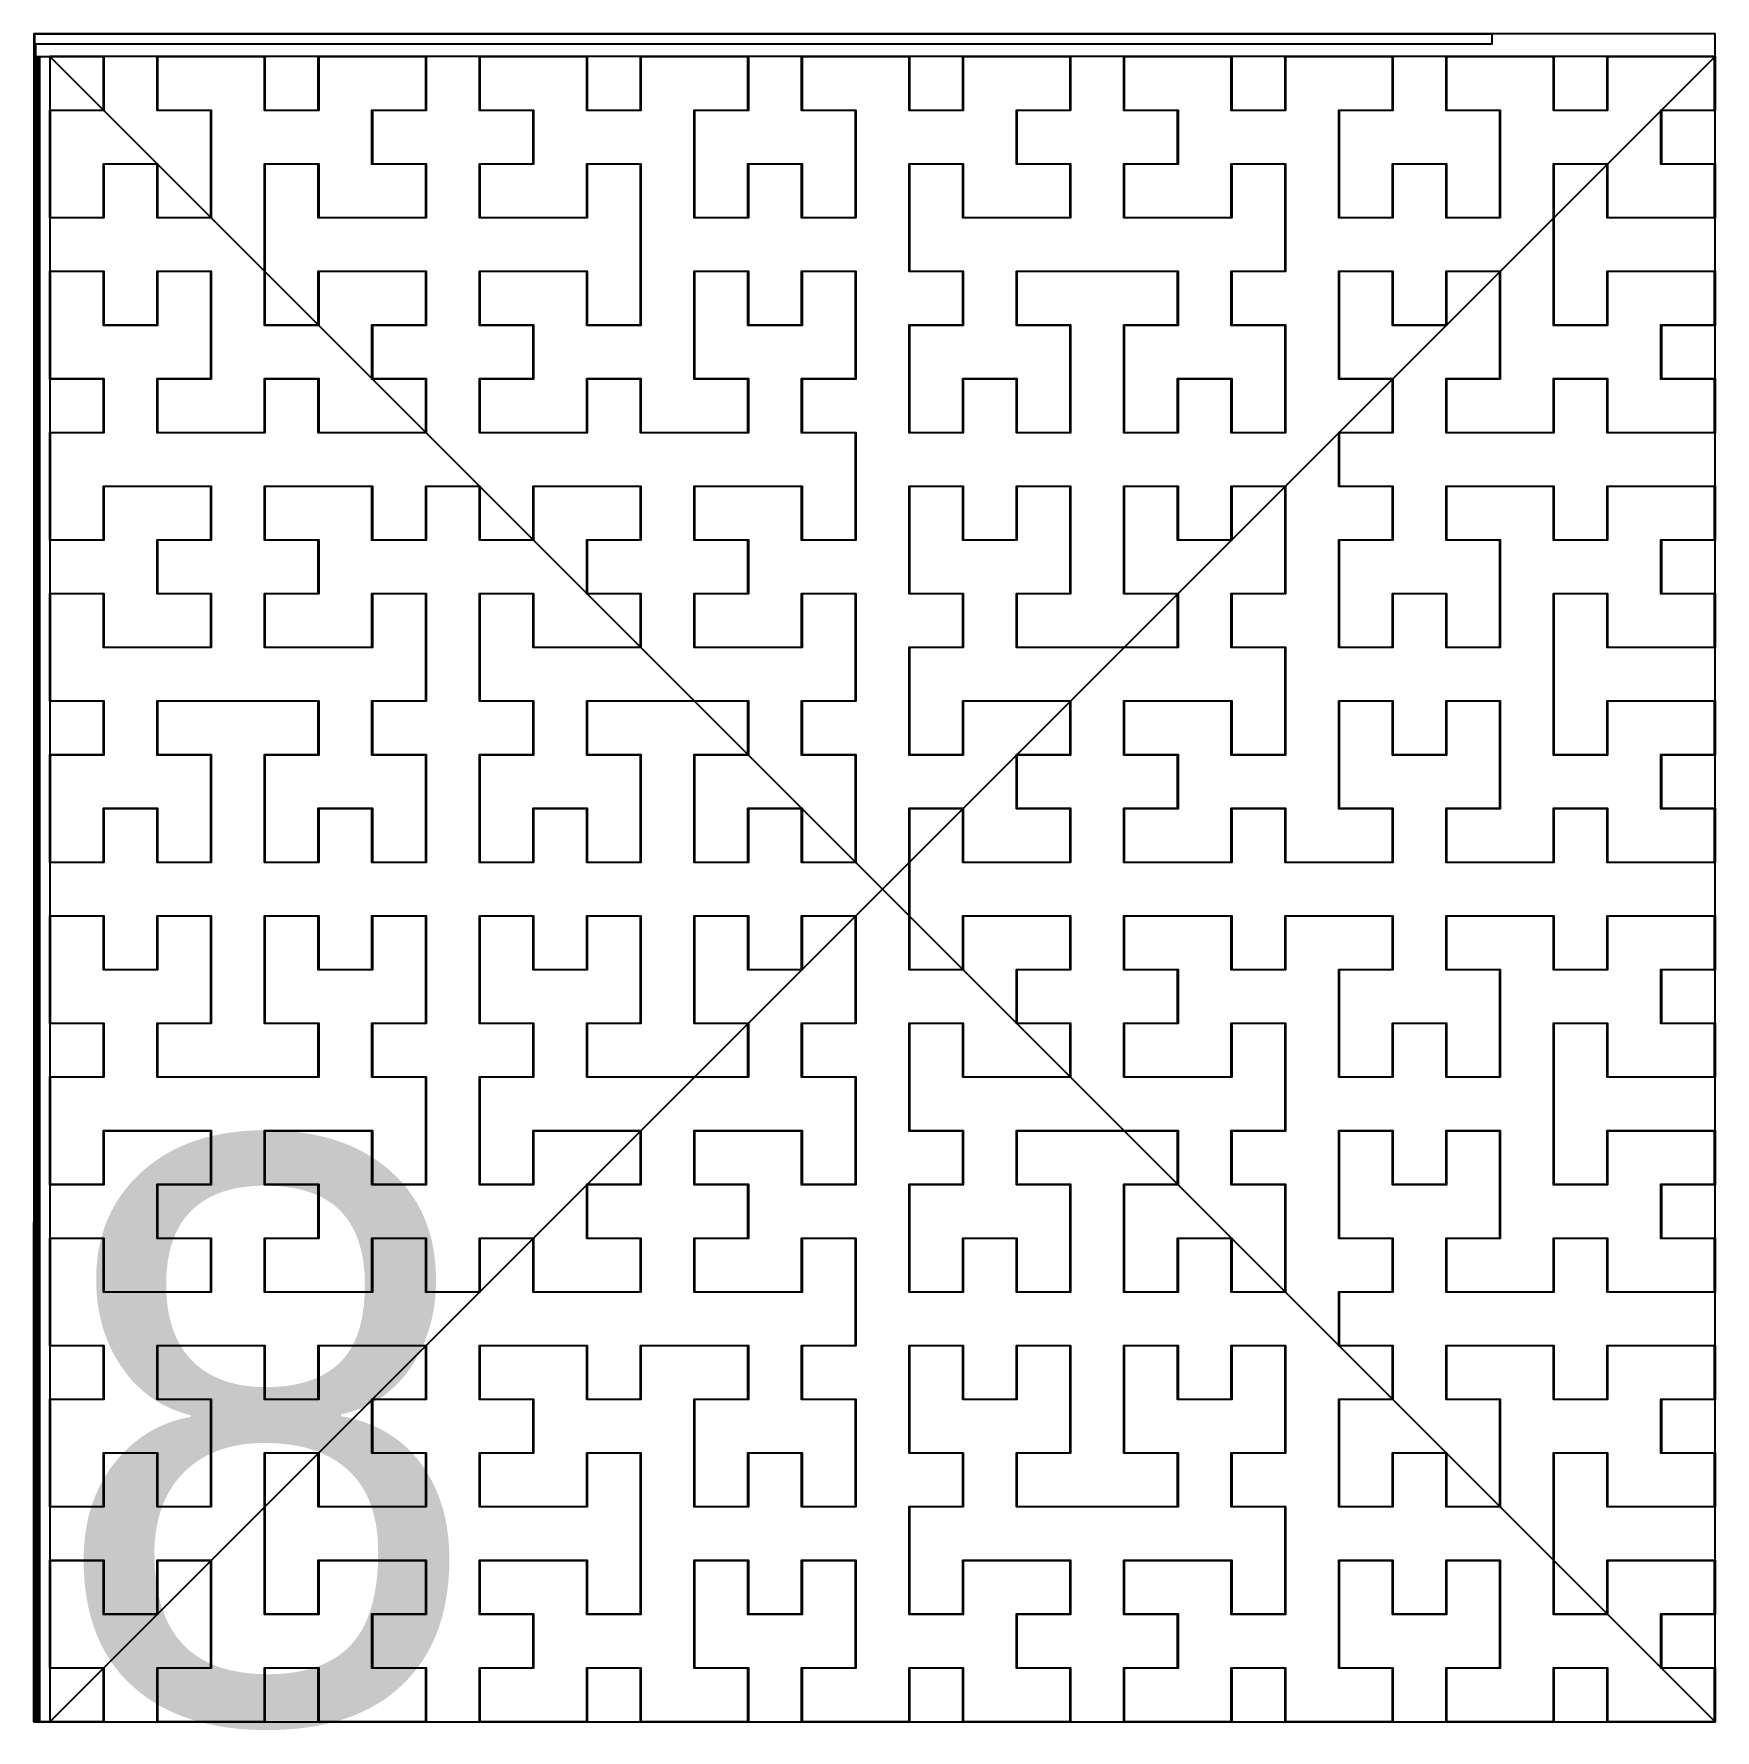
# Model space of a CAD drawing. Header units: metres. Extents: x -8152 to 8000, y -8079 to 8216.
import ezdxf

# ---------------------------------------------------------------- set-up
doc = ezdxf.new("R2010")
doc.units = ezdxf.units.M
for name, color, linetype in [('ABSORBER_AREA', 150, 'Continuous'), ('CENTER', 120, 'Continuous'), ('INDEX', 254, 'Continuous'), ('PIXEL', 255, 'Continuous'), ('PIXEL_AREA', 140, 'Continuous')]:
    doc.layers.add(name, color=color, linetype=linetype)

msp = doc.modelspace()

# ---------------------------------------------------------------- texts
at = {"layer": 'INDEX'}
msp.add_text('8', height=5600, dxfattribs=at).set_placement((-8000, -8000))

# ---------------------------------------------------------------- linework, layer by layer
at = {"layer": 'ABSORBER_AREA'}
msp.add_lwpolyline([(-8000, -8000), (8000, -8000), (8000, 8000), (-8000, 8000), (-8000, -8000)], close=True, dxfattribs=at)
at = {"layer": 'CENTER'}
for points in [[(-8000, -8000), (8000, 8000)], [(-8000, 8000), (8000, -8000)]]:
    msp.add_lwpolyline(points, close=True, dxfattribs=at)
at = {"layer": 'PIXEL'}
msp.add_lwpolyline([(-8000, -7484), (-8000, -7480), (-8000, -6968), (-8000, -6964), (-8000, -6452), (-8000, -6448), (-7996, -6448), (-7484, -6448), (-7480, -6448), (-7480, -6452), (-7480, -6964), (-6968, -6964), (-6968, -6452), (-6968, -6448), (-6964, -6448), (-6452, -6448), (-6448, -6448), (-6448, -6452), (-6448, -6964), (-6448, -6968), (-6448, -7480), (-6448, -7484), (-6452, -7484), (-6964, -7484), (-6964, -7996), (-6452, -7996), (-6448, -7996), (-5936, -7996), (-5936, -7484), (-5936, -7480), (-5932, -7480), (-5420, -7480), (-5416, -7480), (-5416, -7484), (-5416, -7996), (-4904, -7996), (-4900, -7996), (-4388, -7996), (-4388, -7484), (-4900, -7484), (-4904, -7484), (-4904, -7480), (-4904, -6968), (-4904, -6964), (-4900, -6964), (-4388, -6964), (-4388, -6452), (-4900, -6452), (-4904, -6452), (-5416, -6452), (-5416, -6964), (-5416, -6968), (-5420, -6968), (-5932, -6968), (-5936, -6968), (-5936, -6964), (-5936, -6452), (-5936, -6448), (-5936, -5936), (-5936, -5932), (-5936, -5420), (-5936, -5416), (-5932, -5416), (-5420, -5416), (-5416, -5416), (-5416, -5420), (-5416, -5932), (-4904, -5932), (-4900, -5932), (-4388, -5932), (-4388, -5420), (-4900, -5420), (-4904, -5420), (-4904, -5416), (-4904, -4904), (-4904, -4900), (-4900, -4900), (-4388, -4900), (-4388, -4388), (-4900, -4388), (-4904, -4388), (-5416, -4388), (-5416, -4900), (-5416, -4904), (-5420, -4904), (-5932, -4904), (-5936, -4904), (-5936, -4900), (-5936, -4388), (-6448, -4388), (-6452, -4388), (-6964, -4388), (-6964, -4900), (-6452, -4900), (-6448, -4900), (-6448, -4904), (-6448, -5416), (-6448, -5420), (-6448, -5932), (-6448, -5936), (-6452, -5936), (-6964, -5936), (-6968, -5936), (-6968, -5932), (-6968, -5420), (-7480, -5420), (-7480, -5932), (-7480, -5936), (-7484, -5936), (-7996, -5936), (-8000, -5936), (-8000, -5932), (-8000, -5420), (-8000, -5416), (-8000, -4904), (-8000, -4900), (-7996, -4900), (-7484, -4900), (-7484, -4388), (-7996, -4388), (-8000, -4388), (-8000, -4384), (-8000, -3872), (-8000, -3868), (-8000, -3356), (-8000, -3352), (-7996, -3352), (-7484, -3352), (-7480, -3352), (-7480, -3356), (-7480, -3868), (-6968, -3868), (-6964, -3868), (-6452, -3868), (-6452, -3356), (-6964, -3356), (-6968, -3356), (-6968, -3352), (-6968, -2840), (-6968, -2836), (-6964, -2836), (-6452, -2836), (-6452, -2324), (-6964, -2324), (-6968, -2324), (-7480, -2324), (-7480, -2836), (-7480, -2840), (-7484, -2840), (-7996, -2840), (-8000, -2840), (-8000, -2836), (-8000, -2324), (-8000, -2320), (-8000, -1808), (-8000, -1804), (-7996, -1804), (-7484, -1804), (-7484, -1292), (-7996, -1292), (-8000, -1292), (-8000, -1288), (-8000, -776), (-8000, -772), (-8000, -260), (-8000, -256), (-7996, -256), (-7484, -256), (-7480, -256), (-7480, -260), (-7480, -772), (-6968, -772), (-6968, -260), (-6968, -256), (-6964, -256), (-6452, -256), (-6448, -256), (-6448, -260), (-6448, -772), (-6448, -776), (-6448, -1288), (-6448, -1292), (-6452, -1292), (-6964, -1292), (-6964, -1804), (-6452, -1804), (-6448, -1804), (-5936, -1804), (-5932, -1804), (-5420, -1804), (-5420, -1292), (-5932, -1292), (-5936, -1292), (-5936, -1288), (-5936, -776), (-5936, -772), (-5936, -260), (-5936, -256), (-5932, -256), (-5420, -256), (-5416, -256), (-5416, -260), (-5416, -772), (-4904, -772), (-4904, -260), (-4904, -256), (-4900, -256), (-4388, -256), (-4384, -256), (-4384, -260), (-4384, -772), (-4384, -776), (-4384, -1288), (-4384, -1292), (-4388, -1292), (-4900, -1292), (-4900, -1804), (-4388, -1804), (-4384, -1804), (-4384, -1808), (-4384, -2320), (-4384, -2324), (-4384, -2836), (-4384, -2840), (-4388, -2840), (-4900, -2840), (-4904, -2840), (-4904, -2836), (-4904, -2324), (-5416, -2324), (-5420, -2324), (-5932, -2324), (-5932, -2836), (-5420, -2836), (-5416, -2836), (-5416, -2840), (-5416, -3352), (-5416, -3356), (-5420, -3356), (-5932, -3356), (-5932, -3868), (-5420, -3868), (-5416, -3868), (-4904, -3868), (-4904, -3356), (-4904, -3352), (-4900, -3352), (-4388, -3352), (-4384, -3352), (-4384, -3356), (-4384, -3868), (-3872, -3868), (-3872, -3356), (-3872, -3352), (-3868, -3352), (-3356, -3352), (-3352, -3352), (-3352, -3356), (-3352, -3868), (-2840, -3868), (-2836, -3868), (-2324, -3868), (-2324, -3356), (-2836, -3356), (-2840, -3356), (-2840, -3352), (-2840, -2840), (-2840, -2836), (-2836, -2836), (-2324, -2836), (-2324, -2324), (-2836, -2324), (-2840, -2324), (-3352, -2324), (-3352, -2836), (-3352, -2840), (-3356, -2840), (-3868, -2840), (-3872, -2840), (-3872, -2836), (-3872, -2324), (-3872, -2320), (-3872, -1808), (-3872, -1804), (-3868, -1804), (-3356, -1804), (-3356, -1292), (-3868, -1292), (-3872, -1292), (-3872, -1288), (-3872, -776), (-3872, -772), (-3872, -260), (-3872, -256), (-3868, -256), (-3356, -256), (-3352, -256), (-3352, -260), (-3352, -772), (-2840, -772), (-2840, -260), (-2840, -256), (-2836, -256), (-2324, -256), (-2320, -256), (-2320, -260), (-2320, -772), (-2320, -776), (-2320, -1288), (-2320, -1292), (-2324, -1292), (-2836, -1292), (-2836, -1804), (-2324, -1804), (-2320, -1804), (-1808, -1804), (-1804, -1804), (-1292, -1804), (-1292, -1292), (-1804, -1292), (-1808, -1292), (-1808, -1288), (-1808, -776), (-1808, -772), (-1808, -260), (-1808, -256), (-1804, -256), (-1292, -256), (-1288, -256), (-1288, -260), (-1288, -772), (-776, -772), (-776, -260), (-776, -256), (-772, -256), (-260, -256), (-256, -256), (-256, -260), (-256, -772), (-256, -776), (-256, -1288), (-256, -1292), (-260, -1292), (-772, -1292), (-772, -1804), (-260, -1804), (-256, -1804), (-256, -1808), (-256, -2320), (-256, -2324), (-256, -2836), (-256, -2840), (-260, -2840), (-772, -2840), (-776, -2840), (-776, -2836), (-776, -2324), (-1288, -2324), (-1292, -2324), (-1804, -2324), (-1804, -2836), (-1292, -2836), (-1288, -2836), (-1288, -2840), (-1288, -3352), (-1288, -3356), (-1292, -3356), (-1804, -3356), (-1804, -3868), (-1292, -3868), (-1288, -3868), (-776, -3868), (-776, -3356), (-776, -3352), (-772, -3352), (-260, -3352), (-256, -3352), (-256, -3356), (-256, -3868), (-256, -3872), (-256, -4384), (-256, -4388), (-260, -4388), (-772, -4388), (-772, -4900), (-260, -4900), (-256, -4900), (-256, -4904), (-256, -5416), (-256, -5420), (-256, -5932), (-256, -5936), (-260, -5936), (-772, -5936), (-776, -5936), (-776, -5932), (-776, -5420), (-1288, -5420), (-1288, -5932), (-1288, -5936), (-1292, -5936), (-1804, -5936), (-1808, -5936), (-1808, -5932), (-1808, -5420), (-1808, -5416), (-1808, -4904), (-1808, -4900), (-1804, -4900), (-1292, -4900), (-1292, -4388), (-1804, -4388), (-1808, -4388), (-2320, -4388), (-2320, -4900), (-2320, -4904), (-2324, -4904), (-2836, -4904), (-2840, -4904), (-2840, -4900), (-2840, -4388), (-3352, -4388), (-3356, -4388), (-3868, -4388), (-3868, -4900), (-3356, -4900), (-3352, -4900), (-3352, -4904), (-3352, -5416), (-3352, -5420), (-3356, -5420), (-3868, -5420), (-3868, -5932), (-3356, -5932), (-3352, -5932), (-2840, -5932), (-2840, -5420), (-2840, -5416), (-2836, -5416), (-2324, -5416), (-2320, -5416), (-2320, -5420), (-2320, -5932), (-2320, -5936), (-2320, -6448), (-2320, -6452), (-2320, -6964), (-2320, -6968), (-2324, -6968), (-2836, -6968), (-2840, -6968), (-2840, -6964), (-2840, -6452), (-3352, -6452), (-3356, -6452), (-3868, -6452), (-3868, -6964), (-3356, -6964), (-3352, -6964), (-3352, -6968), (-3352, -7480), (-3352, -7484), (-3356, -7484), (-3868, -7484), (-3868, -7996), (-3356, -7996), (-3352, -7996), (-2840, -7996), (-2840, -7484), (-2840, -7480), (-2836, -7480), (-2324, -7480), (-2320, -7480), (-2320, -7484), (-2320, -7996), (-1808, -7996), (-1804, -7996), (-1292, -7996), (-1292, -7484), (-1804, -7484), (-1808, -7484), (-1808, -7480), (-1808, -6968), (-1808, -6964), (-1808, -6452), (-1808, -6448), (-1804, -6448), (-1292, -6448), (-1288, -6448), (-1288, -6452), (-1288, -6964), (-776, -6964), (-776, -6452), (-776, -6448), (-772, -6448), (-260, -6448), (-256, -6448), (-256, -6452), (-256, -6964), (-256, -6968), (-256, -7480), (-256, -7484), (-260, -7484), (-772, -7484), (-772, -7996), (-260, -7996), (-256, -7996), (256, -7996), (256, -7484), (256, -7480), (260, -7480), (772, -7480), (776, -7480), (776, -7484), (776, -7996), (1288, -7996), (1292, -7996), (1804, -7996), (1804, -7484), (1292, -7484), (1288, -7484), (1288, -7480), (1288, -6968), (1288, -6964), (1292, -6964), (1804, -6964), (1804, -6452), (1292, -6452), (1288, -6452), (776, -6452), (776, -6964), (776, -6968), (772, -6968), (260, -6968), (256, -6968), (256, -6964), (256, -6452), (256, -6448), (256, -5936), (256, -5932), (260, -5932), (772, -5932), (772, -5420), (260, -5420), (256, -5420), (256, -5416), (256, -4904), (256, -4900), (256, -4388), (256, -4384), (260, -4384), (772, -4384), (776, -4384), (776, -4388), (776, -4900), (1288, -4900), (1288, -4388), (1288, -4384), (1292, -4384), (1804, -4384), (1808, -4384), (1808, -4388), (1808, -4900), (1808, -4904), (1808, -5416), (1808, -5420), (1804, -5420), (1292, -5420), (1292, -5932), (1804, -5932), (1808, -5932), (2320, -5932), (2324, -5932), (2836, -5932), (2836, -5420), (2324, -5420), (2320, -5420), (2320, -5416), (2320, -4904), (2320, -4900), (2320, -4388), (2320, -4384), (2324, -4384), (2836, -4384), (2840, -4384), (2840, -4388), (2840, -4900), (3352, -4900), (3352, -4388), (3352, -4384), (3356, -4384), (3868, -4384), (3872, -4384), (3872, -4388), (3872, -4900), (3872, -4904), (3872, -5416), (3872, -5420), (3868, -5420), (3356, -5420), (3356, -5932), (3868, -5932), (3872, -5932), (3872, -5936), (3872, -6448), (3872, -6452), (3872, -6964), (3872, -6968), (3868, -6968), (3356, -6968), (3352, -6968), (3352, -6964), (3352, -6452), (2840, -6452), (2836, -6452), (2324, -6452), (2324, -6964), (2836, -6964), (2840, -6964), (2840, -6968), (2840, -7480), (2840, -7484), (2836, -7484), (2324, -7484), (2324, -7996), (2836, -7996), (2840, -7996), (3352, -7996), (3352, -7484), (3352, -7480), (3356, -7480), (3868, -7480), (3872, -7480), (3872, -7484), (3872, -7996), (4384, -7996), (4388, -7996), (4900, -7996), (4900, -7484), (4388, -7484), (4384, -7484), (4384, -7480), (4384, -6968), (4384, -6964), (4384, -6452), (4384, -6448), (4388, -6448), (4900, -6448), (4904, -6448), (4904, -6452), (4904, -6964), (5416, -6964), (5416, -6452), (5416, -6448), (5420, -6448), (5932, -6448), (5936, -6448), (5936, -6452), (5936, -6964), (5936, -6968), (5936, -7480), (5936, -7484), (5932, -7484), (5420, -7484), (5420, -7996), (5932, -7996), (5936, -7996), (6448, -7996), (6448, -7484), (6448, -7480), (6452, -7480), (6964, -7480), (6968, -7480), (6968, -7484), (6968, -7996), (7480, -7996), (7484, -7996), (7996, -7996), (7996, -7484), (7484, -7484), (7480, -7484), (7480, -7480), (7480, -6968), (7480, -6964), (7484, -6964), (7996, -6964), (7996, -6452), (7484, -6452), (7480, -6452), (6968, -6452), (6968, -6964), (6968, -6968), (6964, -6968), (6452, -6968), (6448, -6968), (6448, -6964), (6448, -6452), (6448, -6448), (6448, -5936), (6448, -5932), (6448, -5420), (6448, -5416), (6452, -5416), (6964, -5416), (6968, -5416), (6968, -5420), (6968, -5932), (7480, -5932), (7484, -5932), (7996, -5932), (7996, -5420), (7484, -5420), (7480, -5420), (7480, -5416), (7480, -4904), (7480, -4900), (7484, -4900), (7996, -4900), (7996, -4388), (7484, -4388), (7480, -4388), (6968, -4388), (6968, -4900), (6968, -4904), (6964, -4904), (6452, -4904), (6448, -4904), (6448, -4900), (6448, -4388), (5936, -4388), (5932, -4388), (5420, -4388), (5420, -4900), (5932, -4900), (5936, -4900), (5936, -4904), (5936, -5416), (5936, -5420), (5936, -5932), (5936, -5936), (5932, -5936), (5420, -5936), (5416, -5936), (5416, -5932), (5416, -5420), (4904, -5420), (4904, -5932), (4904, -5936), (4900, -5936), (4388, -5936), (4384, -5936), (4384, -5932), (4384, -5420), (4384, -5416), (4384, -4904), (4384, -4900), (4388, -4900), (4900, -4900), (4900, -4388), (4388, -4388), (4384, -4388), (4384, -4384), (4384, -3872), (4384, -3868), (4388, -3868), (4900, -3868), (4900, -3356), (4388, -3356), (4384, -3356), (4384, -3352), (4384, -2840), (4384, -2836), (4384, -2324), (4384, -2320), (4388, -2320), (4900, -2320), (4904, -2320), (4904, -2324), (4904, -2836), (5416, -2836), (5416, -2324), (5416, -2320), (5420, -2320), (5932, -2320), (5936, -2320), (5936, -2324), (5936, -2836), (5936, -2840), (5936, -3352), (5936, -3356), (5932, -3356), (5420, -3356), (5420, -3868), (5932, -3868), (5936, -3868), (6448, -3868), (6448, -3356), (6448, -3352), (6452, -3352), (6964, -3352), (6968, -3352), (6968, -3356), (6968, -3868), (7480, -3868), (7484, -3868), (7996, -3868), (7996, -3356), (7484, -3356), (7480, -3356), (7480, -3352), (7480, -2840), (7480, -2836), (7484, -2836), (7996, -2836), (7996, -2324), (7484, -2324), (7480, -2324), (6968, -2324), (6968, -2836), (6968, -2840), (6964, -2840), (6452, -2840), (6448, -2840), (6448, -2836), (6448, -2324), (6448, -2320), (6448, -1808), (6448, -1804), (6448, -1292), (6448, -1288), (6452, -1288), (6964, -1288), (6968, -1288), (6968, -1292), (6968, -1804), (7480, -1804), (7484, -1804), (7996, -1804), (7996, -1292), (7484, -1292), (7480, -1292), (7480, -1288), (7480, -776), (7480, -772), (7484, -772), (7996, -772), (7996, -260), (7484, -260), (7480, -260), (6968, -260), (6968, -772), (6968, -776), (6964, -776), (6452, -776), (6448, -776), (6448, -772), (6448, -260), (5936, -260), (5932, -260), (5420, -260), (5420, -772), (5932, -772), (5936, -772), (5936, -776), (5936, -1288), (5936, -1292), (5936, -1804), (5936, -1808), (5932, -1808), (5420, -1808), (5416, -1808), (5416, -1804), (5416, -1292), (4904, -1292), (4904, -1804), (4904, -1808), (4900, -1808), (4388, -1808), (4384, -1808), (4384, -1804), (4384, -1292), (4384, -1288), (4384, -776), (4384, -772), (4388, -772), (4900, -772), (4900, -260), (4388, -260), (4384, -260), (3872, -260), (3872, -772), (3872, -776), (3868, -776), (3356, -776), (3352, -776), (3352, -772), (3352, -260), (2840, -260), (2836, -260), (2324, -260), (2324, -772), (2836, -772), (2840, -772), (2840, -776), (2840, -1288), (2840, -1292), (2836, -1292), (2324, -1292), (2324, -1804), (2836, -1804), (2840, -1804), (3352, -1804), (3352, -1292), (3352, -1288), (3356, -1288), (3868, -1288), (3872, -1288), (3872, -1292), (3872, -1804), (3872, -1808), (3872, -2320), (3872, -2324), (3868, -2324), (3356, -2324), (3356, -2836), (3868, -2836), (3872, -2836), (3872, -2840), (3872, -3352), (3872, -3356), (3872, -3868), (3872, -3872), (3868, -3872), (3356, -3872), (3352, -3872), (3352, -3868), (3352, -3356), (2840, -3356), (2840, -3868), (2840, -3872), (2836, -3872), (2324, -3872), (2320, -3872), (2320, -3868), (2320, -3356), (2320, -3352), (2320, -2840), (2320, -2836), (2324, -2836), (2836, -2836), (2836, -2324), (2324, -2324), (2320, -2324), (1808, -2324), (1804, -2324), (1292, -2324), (1292, -2836), (1804, -2836), (1808, -2836), (1808, -2840), (1808, -3352), (1808, -3356), (1808, -3868), (1808, -3872), (1804, -3872), (1292, -3872), (1288, -3872), (1288, -3868), (1288, -3356), (776, -3356), (776, -3868), (776, -3872), (772, -3872), (260, -3872), (256, -3872), (256, -3868), (256, -3356), (256, -3352), (256, -2840), (256, -2836), (260, -2836), (772, -2836), (772, -2324), (260, -2324), (256, -2324), (256, -2320), (256, -1808), (256, -1804), (256, -1292), (256, -1288), (260, -1288), (772, -1288), (776, -1288), (776, -1292), (776, -1804), (1288, -1804), (1292, -1804), (1804, -1804), (1804, -1292), (1292, -1292), (1288, -1292), (1288, -1288), (1288, -776), (1288, -772), (1292, -772), (1804, -772), (1804, -260), (1292, -260), (1288, -260), (776, -260), (776, -772), (776, -776), (772, -776), (260, -776), (256, -776), (256, -772), (256, -260), (256, -256), (256, 256), (256, 260), (256, 772), (256, 776), (260, 776), (772, 776), (776, 776), (776, 772), (776, 260), (1288, 260), (1292, 260), (1804, 260), (1804, 772), (1292, 772), (1288, 772), (1288, 776), (1288, 1288), (1288, 1292), (1292, 1292), (1804, 1292), (1804, 1804), (1292, 1804), (1288, 1804), (776, 1804), (776, 1292), (776, 1288), (772, 1288), (260, 1288), (256, 1288), (256, 1292), (256, 1804), (256, 1808), (256, 2320), (256, 2324), (260, 2324), (772, 2324), (772, 2836), (260, 2836), (256, 2836), (256, 2840), (256, 3352), (256, 3356), (256, 3868), (256, 3872), (260, 3872), (772, 3872), (776, 3872), (776, 3868), (776, 3356), (1288, 3356), (1288, 3868), (1288, 3872), (1292, 3872), (1804, 3872), (1808, 3872), (1808, 3868), (1808, 3356), (1808, 3352), (1808, 2840), (1808, 2836), (1804, 2836), (1292, 2836), (1292, 2324), (1804, 2324), (1808, 2324), (2320, 2324), (2324, 2324), (2836, 2324), (2836, 2836), (2324, 2836), (2320, 2836), (2320, 2840), (2320, 3352), (2320, 3356), (2320, 3868), (2320, 3872), (2324, 3872), (2836, 3872), (2840, 3872), (2840, 3868), (2840, 3356), (3352, 3356), (3352, 3868), (3352, 3872), (3356, 3872), (3868, 3872), (3872, 3872), (3872, 3868), (3872, 3356), (3872, 3352), (3872, 2840), (3872, 2836), (3868, 2836), (3356, 2836), (3356, 2324), (3868, 2324), (3872, 2324), (3872, 2320), (3872, 1808), (3872, 1804), (3872, 1292), (3872, 1288), (3868, 1288), (3356, 1288), (3352, 1288), (3352, 1292), (3352, 1804), (2840, 1804), (2836, 1804), (2324, 1804), (2324, 1292), (2836, 1292), (2840, 1292), (2840, 1288), (2840, 776), (2840, 772), (2836, 772), (2324, 772), (2324, 260), (2836, 260), (2840, 260), (3352, 260), (3352, 772), (3352, 776), (3356, 776), (3868, 776), (3872, 776), (3872, 772), (3872, 260), (4384, 260), (4388, 260), (4900, 260), (4900, 772), (4388, 772), (4384, 772), (4384, 776), (4384, 1288), (4384, 1292), (4384, 1804), (4384, 1808), (4388, 1808), (4900, 1808), (4904, 1808), (4904, 1804), (4904, 1292), (5416, 1292), (5416, 1804), (5416, 1808), (5420, 1808), (5932, 1808), (5936, 1808), (5936, 1804), (5936, 1292), (5936, 1288), (5936, 776), (5936, 772), (5932, 772), (5420, 772), (5420, 260), (5932, 260), (5936, 260), (6448, 260), (6448, 772), (6448, 776), (6452, 776), (6964, 776), (6968, 776), (6968, 772), (6968, 260), (7480, 260), (7484, 260), (7996, 260), (7996, 772), (7484, 772), (7480, 772), (7480, 776), (7480, 1288), (7480, 1292), (7484, 1292), (7996, 1292), (7996, 1804), (7484, 1804), (7480, 1804), (6968, 1804), (6968, 1292), (6968, 1288), (6964, 1288), (6452, 1288), (6448, 1288), (6448, 1292), (6448, 1804), (6448, 1808), (6448, 2320), (6448, 2324), (6448, 2836), (6448, 2840), (6452, 2840), (6964, 2840), (6968, 2840), (6968, 2836), (6968, 2324), (7480, 2324), (7484, 2324), (7996, 2324), (7996, 2836), (7484, 2836), (7480, 2836), (7480, 2840), (7480, 3352), (7480, 3356), (7484, 3356), (7996, 3356), (7996, 3868), (7484, 3868), (7480, 3868), (6968, 3868), (6968, 3356), (6968, 3352), (6964, 3352), (6452, 3352), (6448, 3352), (6448, 3356), (6448, 3868), (5936, 3868), (5932, 3868), (5420, 3868), (5420, 3356), (5932, 3356), (5936, 3356), (5936, 3352), (5936, 2840), (5936, 2836), (5936, 2324), (5936, 2320), (5932, 2320), (5420, 2320), (5416, 2320), (5416, 2324), (5416, 2836), (4904, 2836), (4904, 2324), (4904, 2320), (4900, 2320), (4388, 2320), (4384, 2320), (4384, 2324), (4384, 2836), (4384, 2840), (4384, 3352), (4384, 3356), (4388, 3356), (4900, 3356), (4900, 3868), (4388, 3868), (4384, 3868), (4384, 3872), (4384, 4384), (4384, 4388), (4388, 4388), (4900, 4388), (4900, 4900), (4388, 4900), (4384, 4900), (4384, 4904), (4384, 5416), (4384, 5420), (4384, 5932), (4384, 5936), (4388, 5936), (4900, 5936), (4904, 5936), (4904, 5932), (4904, 5420), (5416, 5420), (5416, 5932), (5416, 5936), (5420, 5936), (5932, 5936), (5936, 5936), (5936, 5932), (5936, 5420), (5936, 5416), (5936, 4904), (5936, 4900), (5932, 4900), (5420, 4900), (5420, 4388), (5932, 4388), (5936, 4388), (6448, 4388), (6448, 4900), (6448, 4904), (6452, 4904), (6964, 4904), (6968, 4904), (6968, 4900), (6968, 4388), (7480, 4388), (7484, 4388), (7996, 4388), (7996, 4900), (7484, 4900), (7480, 4900), (7480, 4904), (7480, 5416), (7480, 5420), (7484, 5420), (7996, 5420), (7996, 5932), (7484, 5932), (7480, 5932), (6968, 5932), (6968, 5420), (6968, 5416), (6964, 5416), (6452, 5416), (6448, 5416), (6448, 5420), (6448, 5932), (6448, 5936), (6448, 6448), (6448, 6452), (6448, 6964), (6448, 6968), (6452, 6968), (6964, 6968), (6968, 6968), (6968, 6964), (6968, 6452), (7480, 6452), (7484, 6452), (7996, 6452), (7996, 6964), (7484, 6964), (7480, 6964), (7480, 6968), (7480, 7480), (7480, 7484), (7484, 7484), (7996, 7484), (7996, 7996), (7484, 7996), (7480, 7996), (6968, 7996), (6968, 7484), (6968, 7480), (6964, 7480), (6452, 7480), (6448, 7480), (6448, 7484), (6448, 7996), (5936, 7996), (5932, 7996), (5420, 7996), (5420, 7484), (5932, 7484), (5936, 7484), (5936, 7480), (5936, 6968), (5936, 6964), (5936, 6452), (5936, 6448), (5932, 6448), (5420, 6448), (5416, 6448), (5416, 6452), (5416, 6964), (4904, 6964), (4904, 6452), (4904, 6448), (4900, 6448), (4388, 6448), (4384, 6448), (4384, 6452), (4384, 6964), (4384, 6968), (4384, 7480), (4384, 7484), (4388, 7484), (4900, 7484), (4900, 7996), (4388, 7996), (4384, 7996), (3872, 7996), (3872, 7484), (3872, 7480), (3868, 7480), (3356, 7480), (3352, 7480), (3352, 7484), (3352, 7996), (2840, 7996), (2836, 7996), (2324, 7996), (2324, 7484), (2836, 7484), (2840, 7484), (2840, 7480), (2840, 6968), (2840, 6964), (2836, 6964), (2324, 6964), (2324, 6452), (2836, 6452), (2840, 6452), (3352, 6452), (3352, 6964), (3352, 6968), (3356, 6968), (3868, 6968), (3872, 6968), (3872, 6964), (3872, 6452), (3872, 6448), (3872, 5936), (3872, 5932), (3868, 5932), (3356, 5932), (3356, 5420), (3868, 5420), (3872, 5420), (3872, 5416), (3872, 4904), (3872, 4900), (3872, 4388), (3872, 4384), (3868, 4384), (3356, 4384), (3352, 4384), (3352, 4388), (3352, 4900), (2840, 4900), (2840, 4388), (2840, 4384), (2836, 4384), (2324, 4384), (2320, 4384), (2320, 4388), (2320, 4900), (2320, 4904), (2320, 5416), (2320, 5420), (2324, 5420), (2836, 5420), (2836, 5932), (2324, 5932), (2320, 5932), (1808, 5932), (1804, 5932), (1292, 5932), (1292, 5420), (1804, 5420), (1808, 5420), (1808, 5416), (1808, 4904), (1808, 4900), (1808, 4388), (1808, 4384), (1804, 4384), (1292, 4384), (1288, 4384), (1288, 4388), (1288, 4900), (776, 4900), (776, 4388), (776, 4384), (772, 4384), (260, 4384), (256, 4384), (256, 4388), (256, 4900), (256, 4904), (256, 5416), (256, 5420), (260, 5420), (772, 5420), (772, 5932), (260, 5932), (256, 5932), (256, 5936), (256, 6448), (256, 6452), (256, 6964), (256, 6968), (260, 6968), (772, 6968), (776, 6968), (776, 6964), (776, 6452), (1288, 6452), (1292, 6452), (1804, 6452), (1804, 6964), (1292, 6964), (1288, 6964), (1288, 6968), (1288, 7480), (1288, 7484), (1292, 7484), (1804, 7484), (1804, 7996), (1292, 7996), (1288, 7996), (776, 7996), (776, 7484), (776, 7480), (772, 7480), (260, 7480), (256, 7480), (256, 7484), (256, 7996), (-256, 7996), (-260, 7996), (-772, 7996), (-772, 7484), (-260, 7484), (-256, 7484), (-256, 7480), (-256, 6968), (-256, 6964), (-256, 6452), (-256, 6448), (-260, 6448), (-772, 6448), (-776, 6448), (-776, 6452), (-776, 6964), (-1288, 6964), (-1288, 6452), (-1288, 6448), (-1292, 6448), (-1804, 6448), (-1808, 6448), (-1808, 6452), (-1808, 6964), (-1808, 6968), (-1808, 7480), (-1808, 7484), (-1804, 7484), (-1292, 7484), (-1292, 7996), (-1804, 7996), (-1808, 7996), (-2320, 7996), (-2320, 7484), (-2320, 7480), (-2324, 7480), (-2836, 7480), (-2840, 7480), (-2840, 7484), (-2840, 7996), (-3352, 7996), (-3356, 7996), (-3868, 7996), (-3868, 7484), (-3356, 7484), (-3352, 7484), (-3352, 7480), (-3352, 6968), (-3352, 6964), (-3356, 6964), (-3868, 6964), (-3868, 6452), (-3356, 6452), (-3352, 6452), (-2840, 6452), (-2840, 6964), (-2840, 6968), (-2836, 6968), (-2324, 6968), (-2320, 6968), (-2320, 6964), (-2320, 6452), (-2320, 6448), (-2320, 5936), (-2320, 5932), (-2320, 5420), (-2320, 5416), (-2324, 5416), (-2836, 5416), (-2840, 5416), (-2840, 5420), (-2840, 5932), (-3352, 5932), (-3356, 5932), (-3868, 5932), (-3868, 5420), (-3356, 5420), (-3352, 5420), (-3352, 5416), (-3352, 4904), (-3352, 4900), (-3356, 4900), (-3868, 4900), (-3868, 4388), (-3356, 4388), (-3352, 4388), (-2840, 4388), (-2840, 4900), (-2840, 4904), (-2836, 4904), (-2324, 4904), (-2320, 4904), (-2320, 4900), (-2320, 4388), (-1808, 4388), (-1804, 4388), (-1292, 4388), (-1292, 4900), (-1804, 4900), (-1808, 4900), (-1808, 4904), (-1808, 5416), (-1808, 5420), (-1808, 5932), (-1808, 5936), (-1804, 5936), (-1292, 5936), (-1288, 5936), (-1288, 5932), (-1288, 5420), (-776, 5420), (-776, 5932), (-776, 5936), (-772, 5936), (-260, 5936), (-256, 5936), (-256, 5932), (-256, 5420), (-256, 5416), (-256, 4904), (-256, 4900), (-260, 4900), (-772, 4900), (-772, 4388), (-260, 4388), (-256, 4388), (-256, 4384), (-256, 3872), (-256, 3868), (-256, 3356), (-256, 3352), (-260, 3352), (-772, 3352), (-776, 3352), (-776, 3356), (-776, 3868), (-1288, 3868), (-1292, 3868), (-1804, 3868), (-1804, 3356), (-1292, 3356), (-1288, 3356), (-1288, 3352), (-1288, 2840), (-1288, 2836), (-1292, 2836), (-1804, 2836), (-1804, 2324), (-1292, 2324), (-1288, 2324), (-776, 2324), (-776, 2836), (-776, 2840), (-772, 2840), (-260, 2840), (-256, 2840), (-256, 2836), (-256, 2324), (-256, 2320), (-256, 1808), (-256, 1804), (-260, 1804), (-772, 1804), (-772, 1292), (-260, 1292), (-256, 1292), (-256, 1288), (-256, 776), (-256, 772), (-256, 260), (-256, 256), (-260, 256), (-772, 256), (-776, 256), (-776, 260), (-776, 772), (-1288, 772), (-1288, 260), (-1288, 256), (-1292, 256), (-1804, 256), (-1808, 256), (-1808, 260), (-1808, 772), (-1808, 776), (-1808, 1288), (-1808, 1292), (-1804, 1292), (-1292, 1292), (-1292, 1804), (-1804, 1804), (-1808, 1804), (-2320, 1804), (-2324, 1804), (-2836, 1804), (-2836, 1292), (-2324, 1292), (-2320, 1292), (-2320, 1288), (-2320, 776), (-2320, 772), (-2320, 260), (-2320, 256), (-2324, 256), (-2836, 256), (-2840, 256), (-2840, 260), (-2840, 772), (-3352, 772), (-3352, 260), (-3352, 256), (-3356, 256), (-3868, 256), (-3872, 256), (-3872, 260), (-3872, 772), (-3872, 776), (-3872, 1288), (-3872, 1292), (-3868, 1292), (-3356, 1292), (-3356, 1804), (-3868, 1804), (-3872, 1804), (-3872, 1808), (-3872, 2320), (-3872, 2324), (-3872, 2836), (-3872, 2840), (-3868, 2840), (-3356, 2840), (-3352, 2840), (-3352, 2836), (-3352, 2324), (-2840, 2324), (-2836, 2324), (-2324, 2324), (-2324, 2836), (-2836, 2836), (-2840, 2836), (-2840, 2840), (-2840, 3352), (-2840, 3356), (-2836, 3356), (-2324, 3356), (-2324, 3868), (-2836, 3868), (-2840, 3868), (-3352, 3868), (-3352, 3356), (-3352, 3352), (-3356, 3352), (-3868, 3352), (-3872, 3352), (-3872, 3356), (-3872, 3868), (-4384, 3868), (-4384, 3356), (-4384, 3352), (-4388, 3352), (-4900, 3352), (-4904, 3352), (-4904, 3356), (-4904, 3868), (-5416, 3868), (-5420, 3868), (-5932, 3868), (-5932, 3356), (-5420, 3356), (-5416, 3356), (-5416, 3352), (-5416, 2840), (-5416, 2836), (-5420, 2836), (-5932, 2836), (-5932, 2324), (-5420, 2324), (-5416, 2324), (-4904, 2324), (-4904, 2836), (-4904, 2840), (-4900, 2840), (-4388, 2840), (-4384, 2840), (-4384, 2836), (-4384, 2324), (-4384, 2320), (-4384, 1808), (-4384, 1804), (-4388, 1804), (-4900, 1804), (-4900, 1292), (-4388, 1292), (-4384, 1292), (-4384, 1288), (-4384, 776), (-4384, 772), (-4384, 260), (-4384, 256), (-4388, 256), (-4900, 256), (-4904, 256), (-4904, 260), (-4904, 772), (-5416, 772), (-5416, 260), (-5416, 256), (-5420, 256), (-5932, 256), (-5936, 256), (-5936, 260), (-5936, 772), (-5936, 776), (-5936, 1288), (-5936, 1292), (-5932, 1292), (-5420, 1292), (-5420, 1804), (-5932, 1804), (-5936, 1804), (-6448, 1804), (-6452, 1804), (-6964, 1804), (-6964, 1292), (-6452, 1292), (-6448, 1292), (-6448, 1288), (-6448, 776), (-6448, 772), (-6448, 260), (-6448, 256), (-6452, 256), (-6964, 256), (-6968, 256), (-6968, 260), (-6968, 772), (-7480, 772), (-7480, 260), (-7480, 256), (-7484, 256), (-7996, 256), (-8000, 256), (-8000, 260), (-8000, 772), (-8000, 776), (-8000, 1288), (-8000, 1292), (-7996, 1292), (-7484, 1292), (-7484, 1804), (-7996, 1804), (-8000, 1804), (-8000, 1808), (-8000, 2320), (-8000, 2324), (-8000, 2836), (-8000, 2840), (-7996, 2840), (-7484, 2840), (-7480, 2840), (-7480, 2836), (-7480, 2324), (-6968, 2324), (-6964, 2324), (-6452, 2324), (-6452, 2836), (-6964, 2836), (-6968, 2836), (-6968, 2840), (-6968, 3352), (-6968, 3356), (-6964, 3356), (-6452, 3356), (-6452, 3868), (-6964, 3868), (-6968, 3868), (-7480, 3868), (-7480, 3356), (-7480, 3352), (-7484, 3352), (-7996, 3352), (-8000, 3352), (-8000, 3356), (-8000, 3868), (-8000, 3872), (-8000, 4384), (-8000, 4388), (-7996, 4388), (-7484, 4388), (-7484, 4900), (-7996, 4900), (-8000, 4900), (-8000, 4904), (-8000, 5416), (-8000, 5420), (-8000, 5932), (-8000, 5936), (-7996, 5936), (-7484, 5936), (-7480, 5936), (-7480, 5932), (-7480, 5420), (-6968, 5420), (-6968, 5932), (-6968, 5936), (-6964, 5936), (-6452, 5936), (-6448, 5936), (-6448, 5932), (-6448, 5420), (-6448, 5416), (-6448, 4904), (-6448, 4900), (-6452, 4900), (-6964, 4900), (-6964, 4388), (-6452, 4388), (-6448, 4388), (-5936, 4388), (-5936, 4900), (-5936, 4904), (-5932, 4904), (-5420, 4904), (-5416, 4904), (-5416, 4900), (-5416, 4388), (-4904, 4388), (-4900, 4388), (-4388, 4388), (-4388, 4900), (-4900, 4900), (-4904, 4900), (-4904, 4904), (-4904, 5416), (-4904, 5420), (-4900, 5420), (-4388, 5420), (-4388, 5932), (-4900, 5932), (-4904, 5932), (-5416, 5932), (-5416, 5420), (-5416, 5416), (-5420, 5416), (-5932, 5416), (-5936, 5416), (-5936, 5420), (-5936, 5932), (-5936, 5936), (-5936, 6448), (-5936, 6452), (-5936, 6964), (-5936, 6968), (-5932, 6968), (-5420, 6968), (-5416, 6968), (-5416, 6964), (-5416, 6452), (-4904, 6452), (-4900, 6452), (-4388, 6452), (-4388, 6964), (-4900, 6964), (-4904, 6964), (-4904, 6968), (-4904, 7480), (-4904, 7484), (-4900, 7484), (-4388, 7484), (-4388, 7996), (-4900, 7996), (-4904, 7996), (-5416, 7996), (-5416, 7484), (-5416, 7480), (-5420, 7480), (-5932, 7480), (-5936, 7480), (-5936, 7484), (-5936, 7996), (-6448, 7996), (-6452, 7996), (-6964, 7996), (-6964, 7484), (-6452, 7484), (-6448, 7484), (-6448, 7480), (-6448, 6968), (-6448, 6964), (-6448, 6452), (-6448, 6448), (-6452, 6448), (-6964, 6448), (-6968, 6448), (-6968, 6452), (-6968, 6964), (-7480, 6964), (-7480, 6452), (-7480, 6448), (-7484, 6448), (-7996, 6448), (-8000, 6448), (-8000, 6452), (-8000, 6964), (-8000, 6968), (-8000, 7480), (-8000, 7484), (-7996, 7484), (-7484, 7484), (-7484, 7996), (-7996, 7996), (-8000, 7996), (-8002, 7996), (-8100, 7996), (-8108, 7996), (-8108, -7992), (-8112, -7992), (-8112, 7996), (-8124, 7996), (-8124, -7992), (-8128, -7992), (-8128, 7996), (-8140, 7996), (-8140, -7992), (-8144, -7992), (-8144, 7996), (-8144, 8000), (-8144, 8116), (-8144, 8216), (5856, 8216), (5856, 8116), (-8136, 8116), (-8136, 8000), (-8100, 8000), (-8002, 8000), (-8000, 8000), (-7996, 8000), (-7484, 8000), (-7480, 8000), (-7480, 7996), (-7480, 7484), (-7480, 7480), (-7484, 7480), (-7996, 7480), (-7996, 6968), (-7996, 6964), (-7996, 6452), (-7484, 6452), (-7484, 6964), (-7484, 6968), (-7480, 6968), (-6968, 6968), (-6964, 6968), (-6964, 6964), (-6964, 6452), (-6452, 6452), (-6452, 6964), (-6452, 6968), (-6452, 7480), (-6964, 7480), (-6968, 7480), (-6968, 7484), (-6968, 7996), (-6968, 8000), (-6964, 8000), (-6452, 8000), (-6448, 8000), (-5936, 8000), (-5932, 8000), (-5932, 7996), (-5932, 7484), (-5420, 7484), (-5420, 7996), (-5420, 8000), (-5416, 8000), (-4904, 8000), (-4900, 8000), (-4388, 8000), (-4384, 8000), (-4384, 7996), (-4384, 7484), (-4384, 7480), (-4388, 7480), (-4900, 7480), (-4900, 6968), (-4388, 6968), (-4384, 6968), (-4384, 6964), (-4384, 6452), (-4384, 6448), (-4388, 6448), (-4900, 6448), (-4904, 6448), (-5416, 6448), (-5420, 6448), (-5420, 6452), (-5420, 6964), (-5932, 6964), (-5932, 6452), (-5932, 6448), (-5932, 5936), (-5932, 5932), (-5932, 5420), (-5420, 5420), (-5420, 5932), (-5420, 5936), (-5416, 5936), (-4904, 5936), (-4900, 5936), (-4388, 5936), (-4384, 5936), (-4384, 5932), (-4384, 5420), (-4384, 5416), (-4388, 5416), (-4900, 5416), (-4900, 4904), (-4388, 4904), (-4384, 4904), (-4384, 4900), (-4384, 4388), (-4384, 4384), (-4388, 4384), (-4900, 4384), (-4904, 4384), (-5416, 4384), (-5420, 4384), (-5420, 4388), (-5420, 4900), (-5932, 4900), (-5932, 4388), (-5932, 4384), (-5936, 4384), (-6448, 4384), (-6452, 4384), (-6964, 4384), (-6968, 4384), (-6968, 4388), (-6968, 4900), (-6968, 4904), (-6964, 4904), (-6452, 4904), (-6452, 5416), (-6452, 5420), (-6452, 5932), (-6964, 5932), (-6964, 5420), (-6964, 5416), (-6968, 5416), (-7480, 5416), (-7484, 5416), (-7484, 5420), (-7484, 5932), (-7996, 5932), (-7996, 5420), (-7996, 5416), (-7996, 4904), (-7484, 4904), (-7480, 4904), (-7480, 4900), (-7480, 4388), (-7480, 4384), (-7484, 4384), (-7996, 4384), (-7996, 3872), (-7996, 3868), (-7996, 3356), (-7484, 3356), (-7484, 3868), (-7484, 3872), (-7480, 3872), (-6968, 3872), (-6964, 3872), (-6452, 3872), (-6448, 3872), (-6448, 3868), (-6448, 3356), (-6448, 3352), (-6452, 3352), (-6964, 3352), (-6964, 2840), (-6452, 2840), (-6448, 2840), (-6448, 2836), (-6448, 2324), (-6448, 2320), (-6452, 2320), (-6964, 2320), (-6968, 2320), (-7480, 2320), (-7484, 2320), (-7484, 2324), (-7484, 2836), (-7996, 2836), (-7996, 2324), (-7996, 2320), (-7996, 1808), (-7484, 1808), (-7480, 1808), (-7480, 1804), (-7480, 1292), (-7480, 1288), (-7484, 1288), (-7996, 1288), (-7996, 776), (-7996, 772), (-7996, 260), (-7484, 260), (-7484, 772), (-7484, 776), (-7480, 776), (-6968, 776), (-6964, 776), (-6964, 772), (-6964, 260), (-6452, 260), (-6452, 772), (-6452, 776), (-6452, 1288), (-6964, 1288), (-6968, 1288), (-6968, 1292), (-6968, 1804), (-6968, 1808), (-6964, 1808), (-6452, 1808), (-6448, 1808), (-5936, 1808), (-5932, 1808), (-5420, 1808), (-5416, 1808), (-5416, 1804), (-5416, 1292), (-5416, 1288), (-5420, 1288), (-5932, 1288), (-5932, 776), (-5932, 772), (-5932, 260), (-5420, 260), (-5420, 772), (-5420, 776), (-5416, 776), (-4904, 776), (-4900, 776), (-4900, 772), (-4900, 260), (-4388, 260), (-4388, 772), (-4388, 776), (-4388, 1288), (-4900, 1288), (-4904, 1288), (-4904, 1292), (-4904, 1804), (-4904, 1808), (-4900, 1808), (-4388, 1808), (-4388, 2320), (-4388, 2324), (-4388, 2836), (-4900, 2836), (-4900, 2324), (-4900, 2320), (-4904, 2320), (-5416, 2320), (-5420, 2320), (-5932, 2320), (-5936, 2320), (-5936, 2324), (-5936, 2836), (-5936, 2840), (-5932, 2840), (-5420, 2840), (-5420, 3352), (-5932, 3352), (-5936, 3352), (-5936, 3356), (-5936, 3868), (-5936, 3872), (-5932, 3872), (-5420, 3872), (-5416, 3872), (-4904, 3872), (-4900, 3872), (-4900, 3868), (-4900, 3356), (-4388, 3356), (-4388, 3868), (-4388, 3872), (-4384, 3872), (-3872, 3872), (-3868, 3872), (-3868, 3868), (-3868, 3356), (-3356, 3356), (-3356, 3868), (-3356, 3872), (-3352, 3872), (-2840, 3872), (-2836, 3872), (-2324, 3872), (-2320, 3872), (-2320, 3868), (-2320, 3356), (-2320, 3352), (-2324, 3352), (-2836, 3352), (-2836, 2840), (-2324, 2840), (-2320, 2840), (-2320, 2836), (-2320, 2324), (-2320, 2320), (-2324, 2320), (-2836, 2320), (-2840, 2320), (-3352, 2320), (-3356, 2320), (-3356, 2324), (-3356, 2836), (-3868, 2836), (-3868, 2324), (-3868, 2320), (-3868, 1808), (-3356, 1808), (-3352, 1808), (-3352, 1804), (-3352, 1292), (-3352, 1288), (-3356, 1288), (-3868, 1288), (-3868, 776), (-3868, 772), (-3868, 260), (-3356, 260), (-3356, 772), (-3356, 776), (-3352, 776), (-2840, 776), (-2836, 776), (-2836, 772), (-2836, 260), (-2324, 260), (-2324, 772), (-2324, 776), (-2324, 1288), (-2836, 1288), (-2840, 1288), (-2840, 1292), (-2840, 1804), (-2840, 1808), (-2836, 1808), (-2324, 1808), (-2320, 1808), (-1808, 1808), (-1804, 1808), (-1292, 1808), (-1288, 1808), (-1288, 1804), (-1288, 1292), (-1288, 1288), (-1292, 1288), (-1804, 1288), (-1804, 776), (-1804, 772), (-1804, 260), (-1292, 260), (-1292, 772), (-1292, 776), (-1288, 776), (-776, 776), (-772, 776), (-772, 772), (-772, 260), (-260, 260), (-260, 772), (-260, 776), (-260, 1288), (-772, 1288), (-776, 1288), (-776, 1292), (-776, 1804), (-776, 1808), (-772, 1808), (-260, 1808), (-260, 2320), (-260, 2324), (-260, 2836), (-772, 2836), (-772, 2324), (-772, 2320), (-776, 2320), (-1288, 2320), (-1292, 2320), (-1804, 2320), (-1808, 2320), (-1808, 2324), (-1808, 2836), (-1808, 2840), (-1804, 2840), (-1292, 2840), (-1292, 3352), (-1804, 3352), (-1808, 3352), (-1808, 3356), (-1808, 3868), (-1808, 3872), (-1804, 3872), (-1292, 3872), (-1288, 3872), (-776, 3872), (-772, 3872), (-772, 3868), (-772, 3356), (-260, 3356), (-260, 3868), (-260, 3872), (-260, 4384), (-772, 4384), (-776, 4384), (-776, 4388), (-776, 4900), (-776, 4904), (-772, 4904), (-260, 4904), (-260, 5416), (-260, 5420), (-260, 5932), (-772, 5932), (-772, 5420), (-772, 5416), (-776, 5416), (-1288, 5416), (-1292, 5416), (-1292, 5420), (-1292, 5932), (-1804, 5932), (-1804, 5420), (-1804, 5416), (-1804, 4904), (-1292, 4904), (-1288, 4904), (-1288, 4900), (-1288, 4388), (-1288, 4384), (-1292, 4384), (-1804, 4384), (-1808, 4384), (-2320, 4384), (-2324, 4384), (-2324, 4388), (-2324, 4900), (-2836, 4900), (-2836, 4388), (-2836, 4384), (-2840, 4384), (-3352, 4384), (-3356, 4384), (-3868, 4384), (-3872, 4384), (-3872, 4388), (-3872, 4900), (-3872, 4904), (-3868, 4904), (-3356, 4904), (-3356, 5416), (-3868, 5416), (-3872, 5416), (-3872, 5420), (-3872, 5932), (-3872, 5936), (-3868, 5936), (-3356, 5936), (-3352, 5936), (-2840, 5936), (-2836, 5936), (-2836, 5932), (-2836, 5420), (-2324, 5420), (-2324, 5932), (-2324, 5936), (-2324, 6448), (-2324, 6452), (-2324, 6964), (-2836, 6964), (-2836, 6452), (-2836, 6448), (-2840, 6448), (-3352, 6448), (-3356, 6448), (-3868, 6448), (-3872, 6448), (-3872, 6452), (-3872, 6964), (-3872, 6968), (-3868, 6968), (-3356, 6968), (-3356, 7480), (-3868, 7480), (-3872, 7480), (-3872, 7484), (-3872, 7996), (-3872, 8000), (-3868, 8000), (-3356, 8000), (-3352, 8000), (-2840, 8000), (-2836, 8000), (-2836, 7996), (-2836, 7484), (-2324, 7484), (-2324, 7996), (-2324, 8000), (-2320, 8000), (-1808, 8000), (-1804, 8000), (-1292, 8000), (-1288, 8000), (-1288, 7996), (-1288, 7484), (-1288, 7480), (-1292, 7480), (-1804, 7480), (-1804, 6968), (-1804, 6964), (-1804, 6452), (-1292, 6452), (-1292, 6964), (-1292, 6968), (-1288, 6968), (-776, 6968), (-772, 6968), (-772, 6964), (-772, 6452), (-260, 6452), (-260, 6964), (-260, 6968), (-260, 7480), (-772, 7480), (-776, 7480), (-776, 7484), (-776, 7996), (-776, 8000), (-772, 8000), (-260, 8000), (-256, 8000), (256, 8000), (260, 8000), (260, 7996), (260, 7484), (772, 7484), (772, 7996), (772, 8000), (776, 8000), (1288, 8000), (1292, 8000), (1804, 8000), (1808, 8000), (1808, 7996), (1808, 7484), (1808, 7480), (1804, 7480), (1292, 7480), (1292, 6968), (1804, 6968), (1808, 6968), (1808, 6964), (1808, 6452), (1808, 6448), (1804, 6448), (1292, 6448), (1288, 6448), (776, 6448), (772, 6448), (772, 6452), (772, 6964), (260, 6964), (260, 6452), (260, 6448), (260, 5936), (772, 5936), (776, 5936), (776, 5932), (776, 5420), (776, 5416), (772, 5416), (260, 5416), (260, 4904), (260, 4900), (260, 4388), (772, 4388), (772, 4900), (772, 4904), (776, 4904), (1288, 4904), (1292, 4904), (1292, 4900), (1292, 4388), (1804, 4388), (1804, 4900), (1804, 4904), (1804, 5416), (1292, 5416), (1288, 5416), (1288, 5420), (1288, 5932), (1288, 5936), (1292, 5936), (1804, 5936), (1808, 5936), (2320, 5936), (2324, 5936), (2836, 5936), (2840, 5936), (2840, 5932), (2840, 5420), (2840, 5416), (2836, 5416), (2324, 5416), (2324, 4904), (2324, 4900), (2324, 4388), (2836, 4388), (2836, 4900), (2836, 4904), (2840, 4904), (3352, 4904), (3356, 4904), (3356, 4900), (3356, 4388), (3868, 4388), (3868, 4900), (3868, 4904), (3868, 5416), (3356, 5416), (3352, 5416), (3352, 5420), (3352, 5932), (3352, 5936), (3356, 5936), (3868, 5936), (3868, 6448), (3868, 6452), (3868, 6964), (3356, 6964), (3356, 6452), (3356, 6448), (3352, 6448), (2840, 6448), (2836, 6448), (2324, 6448), (2320, 6448), (2320, 6452), (2320, 6964), (2320, 6968), (2324, 6968), (2836, 6968), (2836, 7480), (2324, 7480), (2320, 7480), (2320, 7484), (2320, 7996), (2320, 8000), (2324, 8000), (2836, 8000), (2840, 8000), (3352, 8000), (3356, 8000), (3356, 7996), (3356, 7484), (3868, 7484), (3868, 7996), (3868, 8000), (3872, 8000), (4384, 8000), (4388, 8000), (4900, 8000), (4904, 8000), (4904, 7996), (4904, 7484), (4904, 7480), (4900, 7480), (4388, 7480), (4388, 6968), (4388, 6964), (4388, 6452), (4900, 6452), (4900, 6964), (4900, 6968), (4904, 6968), (5416, 6968), (5420, 6968), (5420, 6964), (5420, 6452), (5932, 6452), (5932, 6964), (5932, 6968), (5932, 7480), (5420, 7480), (5416, 7480), (5416, 7484), (5416, 7996), (5416, 8000), (5420, 8000), (5932, 8000), (5936, 8000), (6448, 8000), (6452, 8000), (6452, 7996), (6452, 7484), (6964, 7484), (6964, 7996), (6964, 8000), (6968, 8000), (7480, 8000), (7484, 8000), (7996, 8000), (8000, 8000), (8000, 7996), (8000, 7484), (8000, 7480), (7996, 7480), (7484, 7480), (7484, 6968), (7996, 6968), (8000, 6968), (8000, 6964), (8000, 6452), (8000, 6448), (7996, 6448), (7484, 6448), (7480, 6448), (6968, 6448), (6964, 6448), (6964, 6452), (6964, 6964), (6452, 6964), (6452, 6452), (6452, 6448), (6452, 5936), (6452, 5932), (6452, 5420), (6964, 5420), (6964, 5932), (6964, 5936), (6968, 5936), (7480, 5936), (7484, 5936), (7996, 5936), (8000, 5936), (8000, 5932), (8000, 5420), (8000, 5416), (7996, 5416), (7484, 5416), (7484, 4904), (7996, 4904), (8000, 4904), (8000, 4900), (8000, 4388), (8000, 4384), (7996, 4384), (7484, 4384), (7480, 4384), (6968, 4384), (6964, 4384), (6964, 4388), (6964, 4900), (6452, 4900), (6452, 4388), (6452, 4384), (6448, 4384), (5936, 4384), (5932, 4384), (5420, 4384), (5416, 4384), (5416, 4388), (5416, 4900), (5416, 4904), (5420, 4904), (5932, 4904), (5932, 5416), (5932, 5420), (5932, 5932), (5420, 5932), (5420, 5420), (5420, 5416), (5416, 5416), (4904, 5416), (4900, 5416), (4900, 5420), (4900, 5932), (4388, 5932), (4388, 5420), (4388, 5416), (4388, 4904), (4900, 4904), (4904, 4904), (4904, 4900), (4904, 4388), (4904, 4384), (4900, 4384), (4388, 4384), (4388, 3872), (4900, 3872), (4904, 3872), (4904, 3868), (4904, 3356), (4904, 3352), (4900, 3352), (4388, 3352), (4388, 2840), (4388, 2836), (4388, 2324), (4900, 2324), (4900, 2836), (4900, 2840), (4904, 2840), (5416, 2840), (5420, 2840), (5420, 2836), (5420, 2324), (5932, 2324), (5932, 2836), (5932, 2840), (5932, 3352), (5420, 3352), (5416, 3352), (5416, 3356), (5416, 3868), (5416, 3872), (5420, 3872), (5932, 3872), (5936, 3872), (6448, 3872), (6452, 3872), (6452, 3868), (6452, 3356), (6964, 3356), (6964, 3868), (6964, 3872), (6968, 3872), (7480, 3872), (7484, 3872), (7996, 3872), (8000, 3872), (8000, 3868), (8000, 3356), (8000, 3352), (7996, 3352), (7484, 3352), (7484, 2840), (7996, 2840), (8000, 2840), (8000, 2836), (8000, 2324), (8000, 2320), (7996, 2320), (7484, 2320), (7480, 2320), (6968, 2320), (6964, 2320), (6964, 2324), (6964, 2836), (6452, 2836), (6452, 2324), (6452, 2320), (6452, 1808), (6452, 1804), (6452, 1292), (6964, 1292), (6964, 1804), (6964, 1808), (6968, 1808), (7480, 1808), (7484, 1808), (7996, 1808), (8000, 1808), (8000, 1804), (8000, 1292), (8000, 1288), (7996, 1288), (7484, 1288), (7484, 776), (7996, 776), (8000, 776), (8000, 772), (8000, 260), (8000, 256), (7996, 256), (7484, 256), (7480, 256), (6968, 256), (6964, 256), (6964, 260), (6964, 772), (6452, 772), (6452, 260), (6452, 256), (6448, 256), (5936, 256), (5932, 256), (5420, 256), (5416, 256), (5416, 260), (5416, 772), (5416, 776), (5420, 776), (5932, 776), (5932, 1288), (5932, 1292), (5932, 1804), (5420, 1804), (5420, 1292), (5420, 1288), (5416, 1288), (4904, 1288), (4900, 1288), (4900, 1292), (4900, 1804), (4388, 1804), (4388, 1292), (4388, 1288), (4388, 776), (4900, 776), (4904, 776), (4904, 772), (4904, 260), (4904, 256), (4900, 256), (4388, 256), (4384, 256), (3872, 256), (3868, 256), (3868, 260), (3868, 772), (3356, 772), (3356, 260), (3356, 256), (3352, 256), (2840, 256), (2836, 256), (2324, 256), (2320, 256), (2320, 260), (2320, 772), (2320, 776), (2324, 776), (2836, 776), (2836, 1288), (2324, 1288), (2320, 1288), (2320, 1292), (2320, 1804), (2320, 1808), (2324, 1808), (2836, 1808), (2840, 1808), (3352, 1808), (3356, 1808), (3356, 1804), (3356, 1292), (3868, 1292), (3868, 1804), (3868, 1808), (3868, 2320), (3356, 2320), (3352, 2320), (3352, 2324), (3352, 2836), (3352, 2840), (3356, 2840), (3868, 2840), (3868, 3352), (3868, 3356), (3868, 3868), (3356, 3868), (3356, 3356), (3356, 3352), (3352, 3352), (2840, 3352), (2836, 3352), (2836, 3356), (2836, 3868), (2324, 3868), (2324, 3356), (2324, 3352), (2324, 2840), (2836, 2840), (2840, 2840), (2840, 2836), (2840, 2324), (2840, 2320), (2836, 2320), (2324, 2320), (2320, 2320), (1808, 2320), (1804, 2320), (1292, 2320), (1288, 2320), (1288, 2324), (1288, 2836), (1288, 2840), (1292, 2840), (1804, 2840), (1804, 3352), (1804, 3356), (1804, 3868), (1292, 3868), (1292, 3356), (1292, 3352), (1288, 3352), (776, 3352), (772, 3352), (772, 3356), (772, 3868), (260, 3868), (260, 3356), (260, 3352), (260, 2840), (772, 2840), (776, 2840), (776, 2836), (776, 2324), (776, 2320), (772, 2320), (260, 2320), (260, 1808), (260, 1804), (260, 1292), (772, 1292), (772, 1804), (772, 1808), (776, 1808), (1288, 1808), (1292, 1808), (1804, 1808), (1808, 1808), (1808, 1804), (1808, 1292), (1808, 1288), (1804, 1288), (1292, 1288), (1292, 776), (1804, 776), (1808, 776), (1808, 772), (1808, 260), (1808, 256), (1804, 256), (1292, 256), (1288, 256), (776, 256), (772, 256), (772, 260), (772, 772), (260, 772), (260, 260), (260, 256), (260, -256), (260, -260), (260, -772), (772, -772), (772, -260), (772, -256), (776, -256), (1288, -256), (1292, -256), (1804, -256), (1808, -256), (1808, -260), (1808, -772), (1808, -776), (1804, -776), (1292, -776), (1292, -1288), (1804, -1288), (1808, -1288), (1808, -1292), (1808, -1804), (1808, -1808), (1804, -1808), (1292, -1808), (1288, -1808), (776, -1808), (772, -1808), (772, -1804), (772, -1292), (260, -1292), (260, -1804), (260, -1808), (260, -2320), (772, -2320), (776, -2320), (776, -2324), (776, -2836), (776, -2840), (772, -2840), (260, -2840), (260, -3352), (260, -3356), (260, -3868), (772, -3868), (772, -3356), (772, -3352), (776, -3352), (1288, -3352), (1292, -3352), (1292, -3356), (1292, -3868), (1804, -3868), (1804, -3356), (1804, -3352), (1804, -2840), (1292, -2840), (1288, -2840), (1288, -2836), (1288, -2324), (1288, -2320), (1292, -2320), (1804, -2320), (1808, -2320), (2320, -2320), (2324, -2320), (2836, -2320), (2840, -2320), (2840, -2324), (2840, -2836), (2840, -2840), (2836, -2840), (2324, -2840), (2324, -3352), (2324, -3356), (2324, -3868), (2836, -3868), (2836, -3356), (2836, -3352), (2840, -3352), (3352, -3352), (3356, -3352), (3356, -3356), (3356, -3868), (3868, -3868), (3868, -3356), (3868, -3352), (3868, -2840), (3356, -2840), (3352, -2840), (3352, -2836), (3352, -2324), (3352, -2320), (3356, -2320), (3868, -2320), (3868, -1808), (3868, -1804), (3868, -1292), (3356, -1292), (3356, -1804), (3356, -1808), (3352, -1808), (2840, -1808), (2836, -1808), (2324, -1808), (2320, -1808), (2320, -1804), (2320, -1292), (2320, -1288), (2324, -1288), (2836, -1288), (2836, -776), (2324, -776), (2320, -776), (2320, -772), (2320, -260), (2320, -256), (2324, -256), (2836, -256), (2840, -256), (3352, -256), (3356, -256), (3356, -260), (3356, -772), (3868, -772), (3868, -260), (3868, -256), (3872, -256), (4384, -256), (4388, -256), (4900, -256), (4904, -256), (4904, -260), (4904, -772), (4904, -776), (4900, -776), (4388, -776), (4388, -1288), (4388, -1292), (4388, -1804), (4900, -1804), (4900, -1292), (4900, -1288), (4904, -1288), (5416, -1288), (5420, -1288), (5420, -1292), (5420, -1804), (5932, -1804), (5932, -1292), (5932, -1288), (5932, -776), (5420, -776), (5416, -776), (5416, -772), (5416, -260), (5416, -256), (5420, -256), (5932, -256), (5936, -256), (6448, -256), (6452, -256), (6452, -260), (6452, -772), (6964, -772), (6964, -260), (6964, -256), (6968, -256), (7480, -256), (7484, -256), (7996, -256), (8000, -256), (8000, -260), (8000, -772), (8000, -776), (7996, -776), (7484, -776), (7484, -1288), (7996, -1288), (8000, -1288), (8000, -1292), (8000, -1804), (8000, -1808), (7996, -1808), (7484, -1808), (7480, -1808), (6968, -1808), (6964, -1808), (6964, -1804), (6964, -1292), (6452, -1292), (6452, -1804), (6452, -1808), (6452, -2320), (6452, -2324), (6452, -2836), (6964, -2836), (6964, -2324), (6964, -2320), (6968, -2320), (7480, -2320), (7484, -2320), (7996, -2320), (8000, -2320), (8000, -2324), (8000, -2836), (8000, -2840), (7996, -2840), (7484, -2840), (7484, -3352), (7996, -3352), (8000, -3352), (8000, -3356), (8000, -3868), (8000, -3872), (7996, -3872), (7484, -3872), (7480, -3872), (6968, -3872), (6964, -3872), (6964, -3868), (6964, -3356), (6452, -3356), (6452, -3868), (6452, -3872), (6448, -3872), (5936, -3872), (5932, -3872), (5420, -3872), (5416, -3872), (5416, -3868), (5416, -3356), (5416, -3352), (5420, -3352), (5932, -3352), (5932, -2840), (5932, -2836), (5932, -2324), (5420, -2324), (5420, -2836), (5420, -2840), (5416, -2840), (4904, -2840), (4900, -2840), (4900, -2836), (4900, -2324), (4388, -2324), (4388, -2836), (4388, -2840), (4388, -3352), (4900, -3352), (4904, -3352), (4904, -3356), (4904, -3868), (4904, -3872), (4900, -3872), (4388, -3872), (4388, -4384), (4900, -4384), (4904, -4384), (4904, -4388), (4904, -4900), (4904, -4904), (4900, -4904), (4388, -4904), (4388, -5416), (4388, -5420), (4388, -5932), (4900, -5932), (4900, -5420), (4900, -5416), (4904, -5416), (5416, -5416), (5420, -5416), (5420, -5420), (5420, -5932), (5932, -5932), (5932, -5420), (5932, -5416), (5932, -4904), (5420, -4904), (5416, -4904), (5416, -4900), (5416, -4388), (5416, -4384), (5420, -4384), (5932, -4384), (5936, -4384), (6448, -4384), (6452, -4384), (6452, -4388), (6452, -4900), (6964, -4900), (6964, -4388), (6964, -4384), (6968, -4384), (7480, -4384), (7484, -4384), (7996, -4384), (8000, -4384), (8000, -4388), (8000, -4900), (8000, -4904), (7996, -4904), (7484, -4904), (7484, -5416), (7996, -5416), (8000, -5416), (8000, -5420), (8000, -5932), (8000, -5936), (7996, -5936), (7484, -5936), (7480, -5936), (6968, -5936), (6964, -5936), (6964, -5932), (6964, -5420), (6452, -5420), (6452, -5932), (6452, -5936), (6452, -6448), (6452, -6452), (6452, -6964), (6964, -6964), (6964, -6452), (6964, -6448), (6968, -6448), (7480, -6448), (7484, -6448), (7996, -6448), (8000, -6448), (8000, -6452), (8000, -6964), (8000, -6968), (7996, -6968), (7484, -6968), (7484, -7480), (7996, -7480), (8000, -7480), (8000, -7484), (8000, -7996), (8000, -8000), (7996, -8000), (7484, -8000), (7480, -8000), (6968, -8000), (6964, -8000), (6964, -7996), (6964, -7484), (6452, -7484), (6452, -7996), (6452, -8000), (6448, -8000), (5936, -8000), (5932, -8000), (5420, -8000), (5416, -8000), (5416, -7996), (5416, -7484), (5416, -7480), (5420, -7480), (5932, -7480), (5932, -6968), (5932, -6964), (5932, -6452), (5420, -6452), (5420, -6964), (5420, -6968), (5416, -6968), (4904, -6968), (4900, -6968), (4900, -6964), (4900, -6452), (4388, -6452), (4388, -6964), (4388, -6968), (4388, -7480), (4900, -7480), (4904, -7480), (4904, -7484), (4904, -7996), (4904, -8000), (4900, -8000), (4388, -8000), (4384, -8000), (3872, -8000), (3868, -8000), (3868, -7996), (3868, -7484), (3356, -7484), (3356, -7996), (3356, -8000), (3352, -8000), (2840, -8000), (2836, -8000), (2324, -8000), (2320, -8000), (2320, -7996), (2320, -7484), (2320, -7480), (2324, -7480), (2836, -7480), (2836, -6968), (2324, -6968), (2320, -6968), (2320, -6964), (2320, -6452), (2320, -6448), (2324, -6448), (2836, -6448), (2840, -6448), (3352, -6448), (3356, -6448), (3356, -6452), (3356, -6964), (3868, -6964), (3868, -6452), (3868, -6448), (3868, -5936), (3356, -5936), (3352, -5936), (3352, -5932), (3352, -5420), (3352, -5416), (3356, -5416), (3868, -5416), (3868, -4904), (3868, -4900), (3868, -4388), (3356, -4388), (3356, -4900), (3356, -4904), (3352, -4904), (2840, -4904), (2836, -4904), (2836, -4900), (2836, -4388), (2324, -4388), (2324, -4900), (2324, -4904), (2324, -5416), (2836, -5416), (2840, -5416), (2840, -5420), (2840, -5932), (2840, -5936), (2836, -5936), (2324, -5936), (2320, -5936), (1808, -5936), (1804, -5936), (1292, -5936), (1288, -5936), (1288, -5932), (1288, -5420), (1288, -5416), (1292, -5416), (1804, -5416), (1804, -4904), (1804, -4900), (1804, -4388), (1292, -4388), (1292, -4900), (1292, -4904), (1288, -4904), (776, -4904), (772, -4904), (772, -4900), (772, -4388), (260, -4388), (260, -4900), (260, -4904), (260, -5416), (772, -5416), (776, -5416), (776, -5420), (776, -5932), (776, -5936), (772, -5936), (260, -5936), (260, -6448), (260, -6452), (260, -6964), (772, -6964), (772, -6452), (772, -6448), (776, -6448), (1288, -6448), (1292, -6448), (1804, -6448), (1808, -6448), (1808, -6452), (1808, -6964), (1808, -6968), (1804, -6968), (1292, -6968), (1292, -7480), (1804, -7480), (1808, -7480), (1808, -7484), (1808, -7996), (1808, -8000), (1804, -8000), (1292, -8000), (1288, -8000), (776, -8000), (772, -8000), (772, -7996), (772, -7484), (260, -7484), (260, -7996), (260, -8000), (256, -8000), (-256, -8000), (-260, -8000), (-772, -8000), (-776, -8000), (-776, -7996), (-776, -7484), (-776, -7480), (-772, -7480), (-260, -7480), (-260, -6968), (-260, -6964), (-260, -6452), (-772, -6452), (-772, -6964), (-772, -6968), (-776, -6968), (-1288, -6968), (-1292, -6968), (-1292, -6964), (-1292, -6452), (-1804, -6452), (-1804, -6964), (-1804, -6968), (-1804, -7480), (-1292, -7480), (-1288, -7480), (-1288, -7484), (-1288, -7996), (-1288, -8000), (-1292, -8000), (-1804, -8000), (-1808, -8000), (-2320, -8000), (-2324, -8000), (-2324, -7996), (-2324, -7484), (-2836, -7484), (-2836, -7996), (-2836, -8000), (-2840, -8000), (-3352, -8000), (-3356, -8000), (-3868, -8000), (-3872, -8000), (-3872, -7996), (-3872, -7484), (-3872, -7480), (-3868, -7480), (-3356, -7480), (-3356, -6968), (-3868, -6968), (-3872, -6968), (-3872, -6964), (-3872, -6452), (-3872, -6448), (-3868, -6448), (-3356, -6448), (-3352, -6448), (-2840, -6448), (-2836, -6448), (-2836, -6452), (-2836, -6964), (-2324, -6964), (-2324, -6452), (-2324, -6448), (-2324, -5936), (-2324, -5932), (-2324, -5420), (-2836, -5420), (-2836, -5932), (-2836, -5936), (-2840, -5936), (-3352, -5936), (-3356, -5936), (-3868, -5936), (-3872, -5936), (-3872, -5932), (-3872, -5420), (-3872, -5416), (-3868, -5416), (-3356, -5416), (-3356, -4904), (-3868, -4904), (-3872, -4904), (-3872, -4900), (-3872, -4388), (-3872, -4384), (-3868, -4384), (-3356, -4384), (-3352, -4384), (-2840, -4384), (-2836, -4384), (-2836, -4388), (-2836, -4900), (-2324, -4900), (-2324, -4388), (-2324, -4384), (-2320, -4384), (-1808, -4384), (-1804, -4384), (-1292, -4384), (-1288, -4384), (-1288, -4388), (-1288, -4900), (-1288, -4904), (-1292, -4904), (-1804, -4904), (-1804, -5416), (-1804, -5420), (-1804, -5932), (-1292, -5932), (-1292, -5420), (-1292, -5416), (-1288, -5416), (-776, -5416), (-772, -5416), (-772, -5420), (-772, -5932), (-260, -5932), (-260, -5420), (-260, -5416), (-260, -4904), (-772, -4904), (-776, -4904), (-776, -4900), (-776, -4388), (-776, -4384), (-772, -4384), (-260, -4384), (-260, -3872), (-260, -3868), (-260, -3356), (-772, -3356), (-772, -3868), (-772, -3872), (-776, -3872), (-1288, -3872), (-1292, -3872), (-1804, -3872), (-1808, -3872), (-1808, -3868), (-1808, -3356), (-1808, -3352), (-1804, -3352), (-1292, -3352), (-1292, -2840), (-1804, -2840), (-1808, -2840), (-1808, -2836), (-1808, -2324), (-1808, -2320), (-1804, -2320), (-1292, -2320), (-1288, -2320), (-776, -2320), (-772, -2320), (-772, -2324), (-772, -2836), (-260, -2836), (-260, -2324), (-260, -2320), (-260, -1808), (-772, -1808), (-776, -1808), (-776, -1804), (-776, -1292), (-776, -1288), (-772, -1288), (-260, -1288), (-260, -776), (-260, -772), (-260, -260), (-772, -260), (-772, -772), (-772, -776), (-776, -776), (-1288, -776), (-1292, -776), (-1292, -772), (-1292, -260), (-1804, -260), (-1804, -772), (-1804, -776), (-1804, -1288), (-1292, -1288), (-1288, -1288), (-1288, -1292), (-1288, -1804), (-1288, -1808), (-1292, -1808), (-1804, -1808), (-1808, -1808), (-2320, -1808), (-2324, -1808), (-2836, -1808), (-2840, -1808), (-2840, -1804), (-2840, -1292), (-2840, -1288), (-2836, -1288), (-2324, -1288), (-2324, -776), (-2324, -772), (-2324, -260), (-2836, -260), (-2836, -772), (-2836, -776), (-2840, -776), (-3352, -776), (-3356, -776), (-3356, -772), (-3356, -260), (-3868, -260), (-3868, -772), (-3868, -776), (-3868, -1288), (-3356, -1288), (-3352, -1288), (-3352, -1292), (-3352, -1804), (-3352, -1808), (-3356, -1808), (-3868, -1808), (-3868, -2320), (-3868, -2324), (-3868, -2836), (-3356, -2836), (-3356, -2324), (-3356, -2320), (-3352, -2320), (-2840, -2320), (-2836, -2320), (-2324, -2320), (-2320, -2320), (-2320, -2324), (-2320, -2836), (-2320, -2840), (-2324, -2840), (-2836, -2840), (-2836, -3352), (-2324, -3352), (-2320, -3352), (-2320, -3356), (-2320, -3868), (-2320, -3872), (-2324, -3872), (-2836, -3872), (-2840, -3872), (-3352, -3872), (-3356, -3872), (-3356, -3868), (-3356, -3356), (-3868, -3356), (-3868, -3868), (-3868, -3872), (-3872, -3872), (-4384, -3872), (-4388, -3872), (-4388, -3868), (-4388, -3356), (-4900, -3356), (-4900, -3868), (-4900, -3872), (-4904, -3872), (-5416, -3872), (-5420, -3872), (-5932, -3872), (-5936, -3872), (-5936, -3868), (-5936, -3356), (-5936, -3352), (-5932, -3352), (-5420, -3352), (-5420, -2840), (-5932, -2840), (-5936, -2840), (-5936, -2836), (-5936, -2324), (-5936, -2320), (-5932, -2320), (-5420, -2320), (-5416, -2320), (-4904, -2320), (-4900, -2320), (-4900, -2324), (-4900, -2836), (-4388, -2836), (-4388, -2324), (-4388, -2320), (-4388, -1808), (-4900, -1808), (-4904, -1808), (-4904, -1804), (-4904, -1292), (-4904, -1288), (-4900, -1288), (-4388, -1288), (-4388, -776), (-4388, -772), (-4388, -260), (-4900, -260), (-4900, -772), (-4900, -776), (-4904, -776), (-5416, -776), (-5420, -776), (-5420, -772), (-5420, -260), (-5932, -260), (-5932, -772), (-5932, -776), (-5932, -1288), (-5420, -1288), (-5416, -1288), (-5416, -1292), (-5416, -1804), (-5416, -1808), (-5420, -1808), (-5932, -1808), (-5936, -1808), (-6448, -1808), (-6452, -1808), (-6964, -1808), (-6968, -1808), (-6968, -1804), (-6968, -1292), (-6968, -1288), (-6964, -1288), (-6452, -1288), (-6452, -776), (-6452, -772), (-6452, -260), (-6964, -260), (-6964, -772), (-6964, -776), (-6968, -776), (-7480, -776), (-7484, -776), (-7484, -772), (-7484, -260), (-7996, -260), (-7996, -772), (-7996, -776), (-7996, -1288), (-7484, -1288), (-7480, -1288), (-7480, -1292), (-7480, -1804), (-7480, -1808), (-7484, -1808), (-7996, -1808), (-7996, -2320), (-7996, -2324), (-7996, -2836), (-7484, -2836), (-7484, -2324), (-7484, -2320), (-7480, -2320), (-6968, -2320), (-6964, -2320), (-6452, -2320), (-6448, -2320), (-6448, -2324), (-6448, -2836), (-6448, -2840), (-6452, -2840), (-6964, -2840), (-6964, -3352), (-6452, -3352), (-6448, -3352), (-6448, -3356), (-6448, -3868), (-6448, -3872), (-6452, -3872), (-6964, -3872), (-6968, -3872), (-7480, -3872), (-7484, -3872), (-7484, -3868), (-7484, -3356), (-7996, -3356), (-7996, -3868), (-7996, -3872), (-7996, -4384), (-7484, -4384), (-7480, -4384), (-7480, -4388), (-7480, -4900), (-7480, -4904), (-7484, -4904), (-7996, -4904), (-7996, -5416), (-7996, -5420), (-7996, -5932), (-7484, -5932), (-7484, -5420), (-7484, -5416), (-7480, -5416), (-6968, -5416), (-6964, -5416), (-6964, -5420), (-6964, -5932), (-6452, -5932), (-6452, -5420), (-6452, -5416), (-6452, -4904), (-6964, -4904), (-6968, -4904), (-6968, -4900), (-6968, -4388), (-6968, -4384), (-6964, -4384), (-6452, -4384), (-6448, -4384), (-5936, -4384), (-5932, -4384), (-5932, -4388), (-5932, -4900), (-5420, -4900), (-5420, -4388), (-5420, -4384), (-5416, -4384), (-4904, -4384), (-4900, -4384), (-4388, -4384), (-4384, -4384), (-4384, -4388), (-4384, -4900), (-4384, -4904), (-4388, -4904), (-4900, -4904), (-4900, -5416), (-4388, -5416), (-4384, -5416), (-4384, -5420), (-4384, -5932), (-4384, -5936), (-4388, -5936), (-4900, -5936), (-4904, -5936), (-5416, -5936), (-5420, -5936), (-5420, -5932), (-5420, -5420), (-5932, -5420), (-5932, -5932), (-5932, -5936), (-5932, -6448), (-5932, -6452), (-5932, -6964), (-5420, -6964), (-5420, -6452), (-5420, -6448), (-5416, -6448), (-4904, -6448), (-4900, -6448), (-4388, -6448), (-4384, -6448), (-4384, -6452), (-4384, -6964), (-4384, -6968), (-4388, -6968), (-4900, -6968), (-4900, -7480), (-4388, -7480), (-4384, -7480), (-4384, -7484), (-4384, -7996), (-4384, -8000), (-4388, -8000), (-4900, -8000), (-4904, -8000), (-5416, -8000), (-5420, -8000), (-5420, -7996), (-5420, -7484), (-5932, -7484), (-5932, -7996), (-5932, -8000), (-5936, -8000), (-6448, -8000), (-6452, -8000), (-6964, -8000), (-6968, -8000), (-6968, -7996), (-6968, -7484), (-6968, -7480), (-6964, -7480), (-6452, -7480), (-6452, -6968), (-6452, -6964), (-6452, -6452), (-6964, -6452), (-6964, -6964), (-6964, -6968), (-6968, -6968), (-7480, -6968), (-7484, -6968), (-7484, -6964), (-7484, -6452), (-7996, -6452), (-7996, -6964), (-7996, -6968), (-7996, -7480), (-7484, -7480), (-7480, -7480), (-7480, -7484), (-7480, -7996), (-7480, -8000), (-7484, -8000), (-7996, -8000), (-8000, -8000), (-8002, -8000), (-8100, -8000), (-8152, -8000), (-8152, -7996), (-8152, -3200), (-8148, -3200), (-8148, -7996), (-8136, -7996), (-8136, 7992), (-8132, 7992), (-8132, -7996), (-8120, -7996), (-8120, 7992), (-8116, 7992), (-8116, -7996), (-8104, -7996), (-8104, 7992), (-8100, 7992), (-8100, -7996), (-8002, -7996), (-8000, -7996), (-7996, -7996), (-7484, -7996), (-7484, -7484), (-7996, -7484), (-8000, -7484)], close=True, dxfattribs=at)
at = {"layer": 'PIXEL_AREA'}
msp.add_lwpolyline([(-8152, -8000), (8000, -8000), (8000, 8216), (-8152, 8216), (-8152, -8000)], close=True, dxfattribs=at)

msp.set_redraw_order([(e.dxf.handle, doc.entitydb.next_handle()) for e in msp.query("TEXT MTEXT ATTDEF DIMENSION ARC_DIMENSION")])  # texts and dimensions are drawn at this point

doc.saveas('drawing.dxf')
